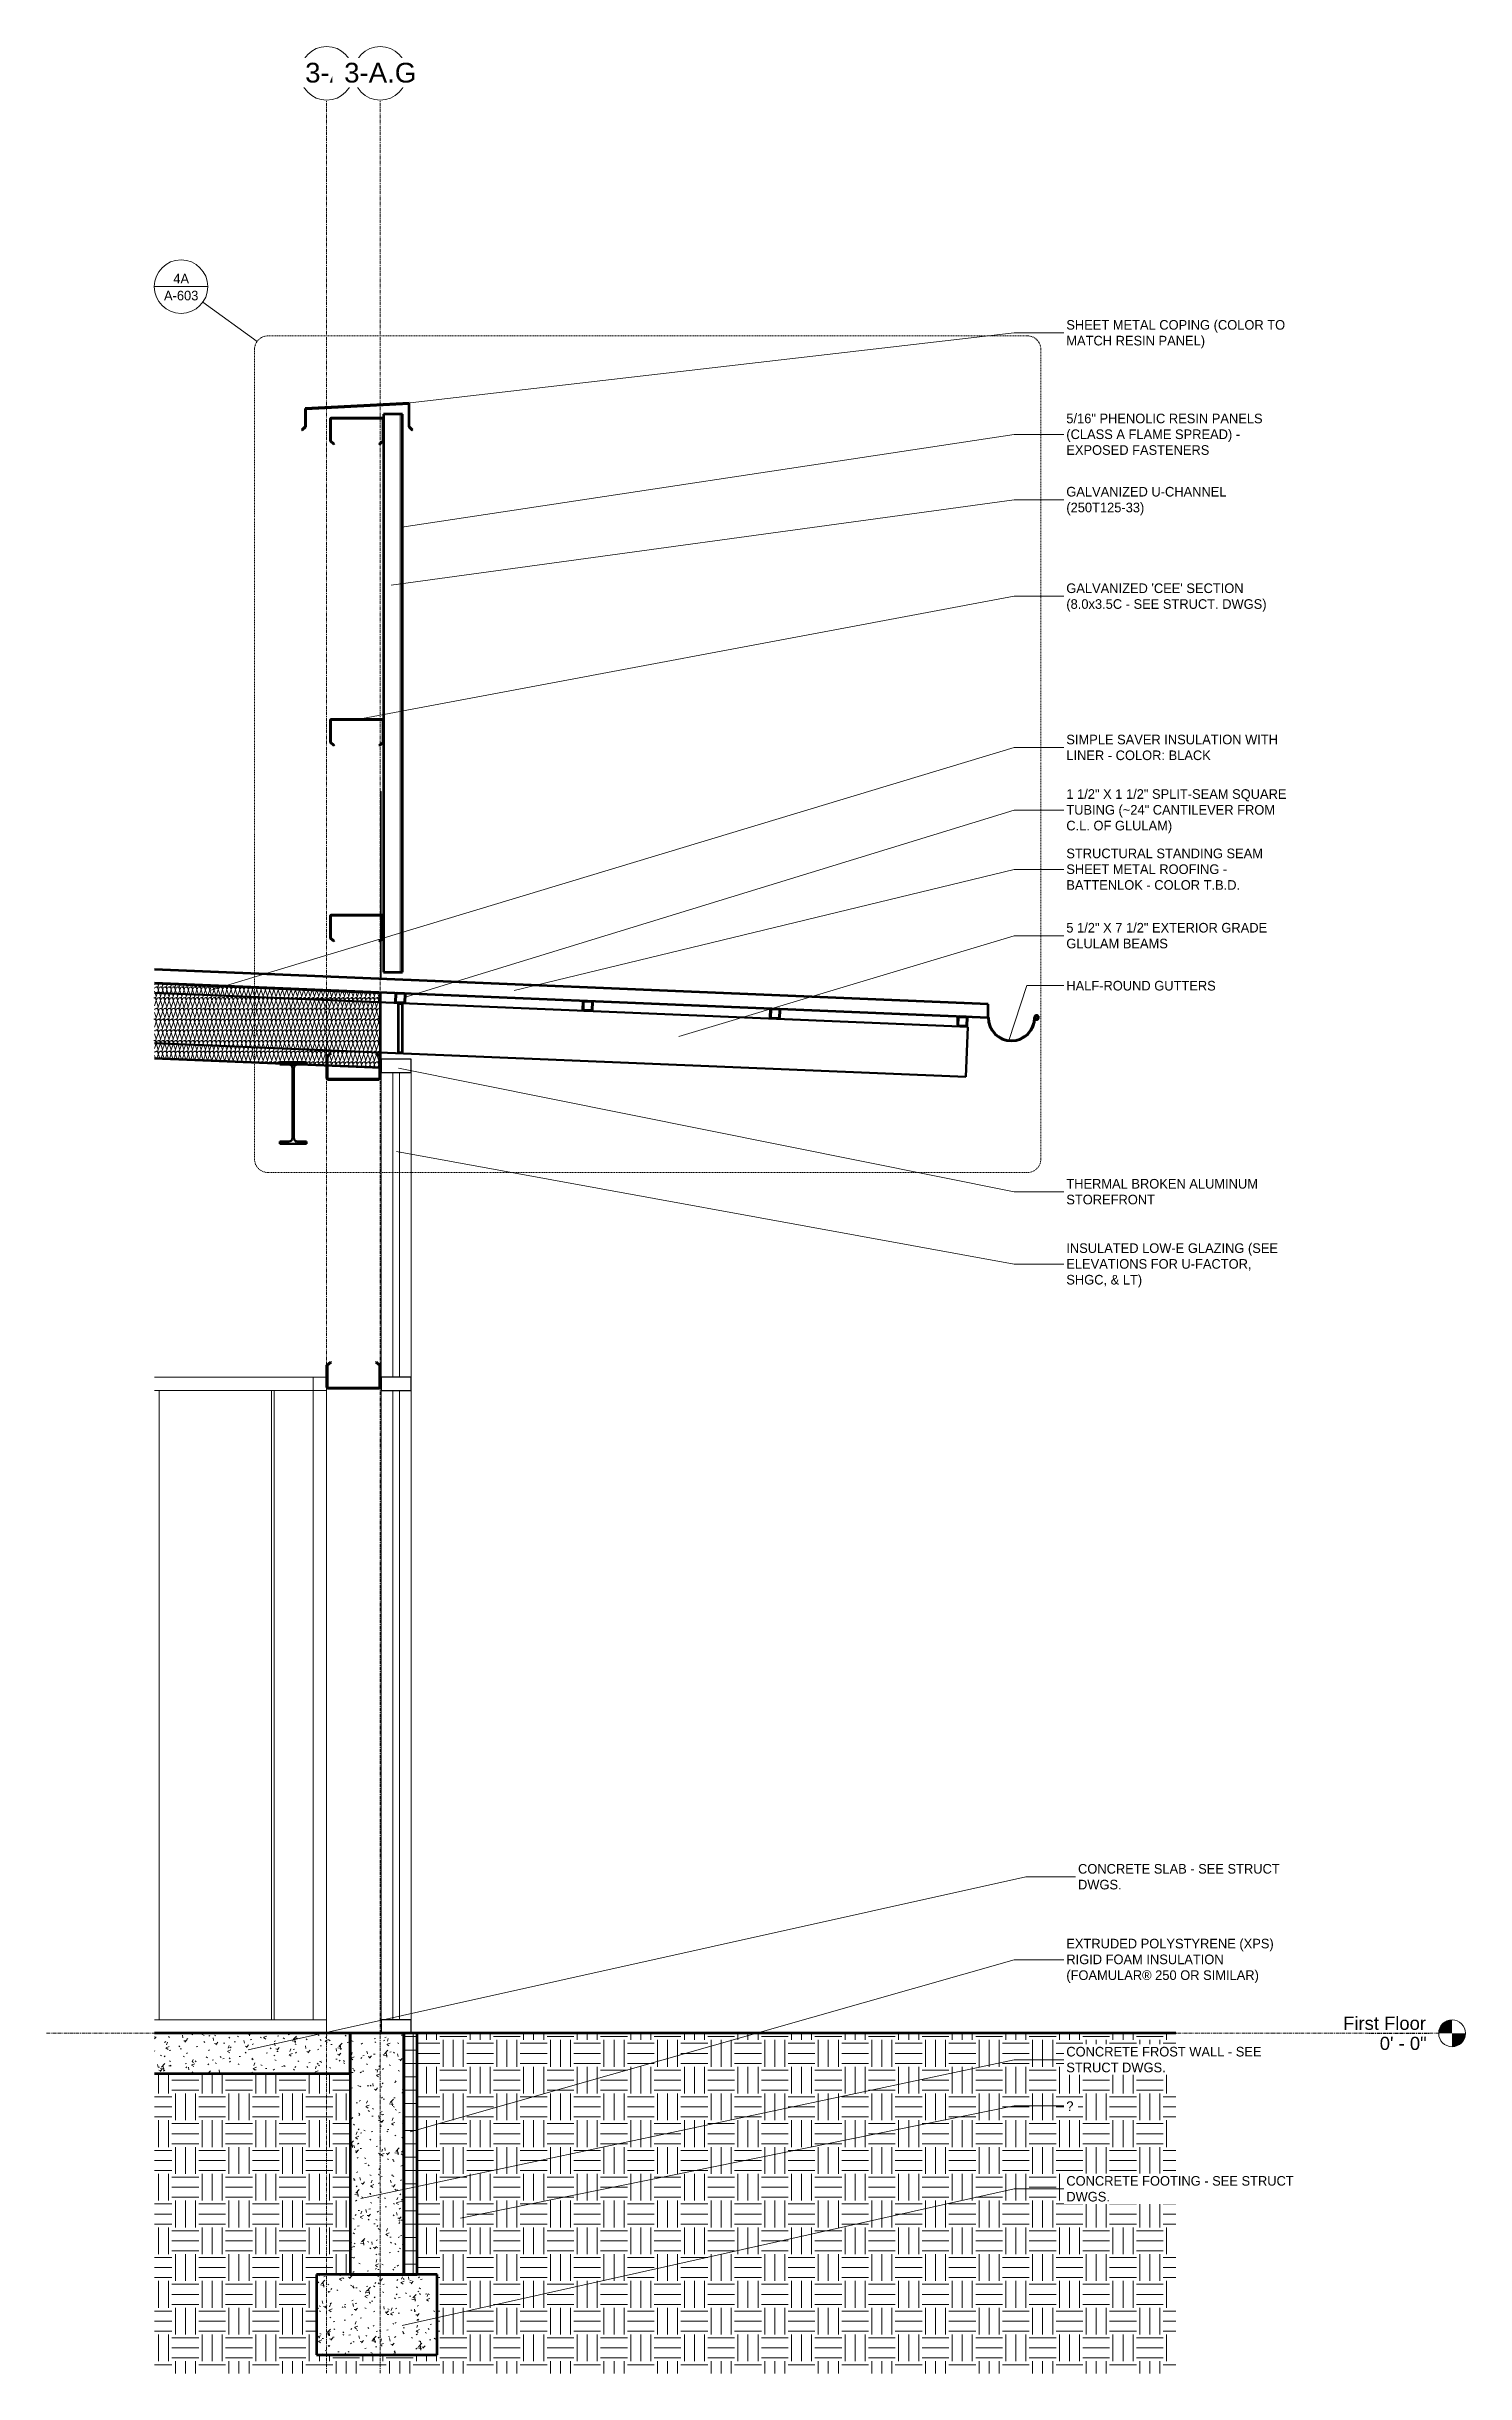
# Model space of a CAD drawing. Header units: inches. Extents: x -22111 to -21587, y -55 to 308.
# Drawn here: x -22111.5 to -21899.6, y -50.8 to 296.8 of the extents above; entities that cross this region are included whole.
import ezdxf

# ---------------------------------------------------------------- set-up
doc = ezdxf.new("R2010")
doc.units = ezdxf.units.IN
doc.header["$MEASUREMENT"] = 0
doc.linetypes.add('Dash Dot 3_16_', pattern=[0.3125, 0.1875, -0.0625, 0, -0.0625])
doc.linetypes.add('Grid Line 1_2_', pattern=[0.875, 0.5, -0.125, 0.125, -0.125])
for name, color, linetype, lineweight in [('A-ANNO-IDEN', 131, 'Continuous', 9), ('A-ANNO-SYMB', 150, 'Continuous', 9), ('A-CLNG', 13, 'Continuous', 18), ('A-CLNG-PATT', 13, 'Continuous', 70), ('A-FLOR', 192, 'Continuous', 18), ('A-FLOR-LEVL', 51, 'Continuous', 9), ('A-FLOR-PATT', 8, 'Continuous', 70), ('A-GLAZ-CURT', 52, 'Continuous', 9), ('A-GLAZ-CWMG', 51, 'Continuous', 9), ('A-ROOF', 132, 'Continuous', 18), ('A-ROOF-MCUT', 132, 'Continuous', 70), ('A-WALL', 113, 'Continuous', 18), ('A-WALL-PATT', 111, 'Continuous', 70), ('C-TOPO', 7, 'Continuous', 9), ('I-WALL', 2, 'Continuous', 18), ('L-SITE-WALL', 31, 'Continuous', 18), ('S-BEAM', 12, 'Continuous', 9), ('S-COLS', 52, 'Continuous', 9), ('S-FNDN', 32, 'Continuous', 18), ('S-GRID', 1, 'Continuous', 9), ('S-GRID-IDEN', 1, 'Continuous', 9)]:
    doc.layers.add(name, color=color, linetype=linetype, lineweight=lineweight)
doc.styles.add('Arial', font='arial.ttf', dxfattribs={"height": 1.967066})
doc.styles.add('Arial_1', font='arial.ttf', dxfattribs={"height": 2.950599})
doc.styles.add('Century Gothic', font='GOTHIC.TTF', dxfattribs={"height": 1.437112})
pattern_1 = [(50, (-26060.736, 71.503), (4.5907054, -0.4018678), [0.48, -5.28]), (355, (-26060.736, 71.503), (-0.887837, 4.8136977), [0.384, -4.224]), (100.451, (-26060.353, 71.47), (3.7019703, 4.4127226), [0.408, -4.487]), (46.184, (-26060.736, 72.783), (6.830659, -1.059043), [0.72, -7.92]), (96.636, (-26060.167, 72.695), (5.981664, 6.234015), [0.612, -6.731]), (351.184, (-26060.736, 72.783), (5.982082, 6.233824), [0.576, -6.336]), (21, (-26060.096, 72.463), (3.820292, -2.5770996), [0.48, -5.28]), (326, (-26060.096, 72.463), (1.557207, 4.640587), [0.384, -4.224]), (71.451, (-26059.777, 72.248), (5.3771466, 2.0647033), [0.408, -4.487]), (37.5, (-26060.736, 71.503), (0.07797216, 2.1307863), [0.211, -3.962, 0.211, -4.077, -4.24]), (37.5, (-26060.736, 71.503), (0.07797216, 2.1307863), [-8.461, 0.211, -4.029]), (7.5, (-26060.736, 71.503), (1.683907, 2.5243905), [0.211, -2.234, 0.211, -3.866, -1.616]), (7.5, (-26060.736, 71.503), (1.683907, 2.5243905), [-6.522, 0.211, -1.405]), (327.5, (-26062.163, 71.503), (3.4165268, -0.1442966), [0.211, -1.389, 0.211, -4.781, -6.624]), (327.5, (-26062.163, 71.503), (3.4165268, -0.1442966), [-6.592, 0.211, -6.413]), (317.5, (-26062.803, 71.503), (3.7324632, 0.6407147), [0.211, -1.869, 0.211, -3.104, -4.704]), (317.5, (-26062.803, 71.503), (3.7324632, 0.6407147), [-5.395, 0.211, -4.493])]
pattern_2 = [(45, (-26060.736, 71.503), (-1.5839192, 1.5839192), []), (45, (-26060.736, 73.903), (-1.5839192, 1.5839192), [])]
pattern_3 = [(0, (-26060.736, 71.503), (4, 4), [4, -4]), (0, (-26060.736, 73.003), (4, 4), [4, -4]), (0, (-26060.736, 74.503), (4, 4), [4, -4]), (90, (-26060.236, 75.003), (-4, 4), [4, -4]), (90, (-26058.736, 75.003), (-4, 4), [4, -4]), (90, (-26057.236, 75.003), (-4, 4), [4, -4])]

msp = doc.modelspace()

# ---------------------------------------------------------------- texts
at = {"layer": 'A-ANNO-SYMB', "char_height": 1.437112, "attachment_point": 2, "line_spacing_factor": 0.984117, "style": 'Century Gothic'}
for s, insert, width in [('4A', (-22091.36087, 262.80882), 3.078), ('A-603', (-22091.36087, 260.27678), 6.48)]:
    msp.add_mtext(s, dxfattribs=dict(at, insert=insert, width=width))

# ---------------------------------------------------------------- blocks, each defined once
blk = doc.blocks.new('Struct_Xcel_Sports Complex_rvt-1-Wall Section - One Story - Parapet _ Canopy - Exposed Structure')
at = {"layer": 'A-FLOR-PATT', "lineweight": 9}
h = blk.add_hatch(dxfattribs=at)
h.set_pattern_fill('FP_4', style=0, pattern_type=2)
h.set_pattern_definition(pattern_1)
h.paths.add_polyline_path([(-22066.14, -6), (-22066.14, 0), (-22095.34, 0), (-22095.34, -6)], flags=0)
at = {"layer": 'A-WALL-PATT', "lineweight": 9}
h = blk.add_hatch(dxfattribs=at)
h.set_pattern_fill('FP_4', style=0, pattern_type=2)
h.set_pattern_definition(pattern_1)
h.paths.add_polyline_path([(-22066.14, -36), (-22058.14, -36), (-22058.14, 0), (-22066.14, 0)], flags=0)
at = {"layer": 'S-FNDN', "lineweight": 9}
h = blk.add_hatch(dxfattribs=at)
h.set_pattern_fill('FP_4', color=256, style=0, pattern_type=2)
h.set_pattern_definition(pattern_1)
h.paths.add_polyline_path([(-22053.14, -48), (-22053.14, -36), (-22071.14, -36), (-22071.14, -48)], flags=0)
at = {"layer": 'A-FLOR', "color": 250, "lineweight": 70}
for p, q in [((-22066.14, 0), (-22095.34, 0)), ((-22066.14, -6), (-22066.14, 0)), ((-22095.34, -6), (-22066.14, -6))]:
    blk.add_line(p, q, dxfattribs=at)
at = {"layer": 'L-SITE-WALL', "color": 250, "lineweight": 70}
for p, q in [((-22066.14, 0), (-22066.14, -36)), ((-22058.14, 0), (-22066.14, 0)), ((-22058.14, -36), (-22058.14, 0)), ((-22066.14, -36), (-22058.14, -36))]:
    blk.add_line(p, q, dxfattribs=at)
at = {"layer": 'S-FNDN', "color": 250, "lineweight": 70}
for p, q in [((-22053.14, -36), (-22071.14, -36)), ((-22071.14, -36), (-22071.14, -48)), ((-22053.14, -48), (-22053.14, -36)), ((-22071.14, -48), (-22053.14, -48))]:
    blk.add_line(p, q, dxfattribs=at)
blk = doc.blocks.new('Girt_C - 8_D-1405486-Wall Section - One Story - Parapet _ Canopy - Exposed Structure')
at = {"layer": 'S-BEAM'}
h = blk.add_hatch(dxfattribs=at)
h.set_pattern_fill('FP_1', color=256, style=0, pattern_type=2)
h.set_pattern_definition(pattern_2)
h.paths.add_polyline_path([(-22061.83, 96.32), (-22061.7, 96.38), (-22061.64, 96.51), (-22061.64, 99.82), (-22062.21, 100.3), (-22062.29, 100.22), (-22061.75, 99.77), (-22061.75, 96.5), (-22061.77, 96.45), (-22061.83, 96.43), (-22069.45, 96.43), (-22069.51, 96.45), (-22069.53, 96.5), (-22069.53, 99.77), (-22068.99, 100.22), (-22069.06, 100.3), (-22069.64, 99.82), (-22069.64, 96.51), (-22069.59, 96.38), (-22069.45, 96.32)], flags=0)
at = {"layer": 'S-BEAM', "lineweight": 50}
for p, q in [((-22069.06, 100.3), (-22069.64, 99.82)), ((-22069.64, 99.82), (-22069.64, 96.51)), ((-22069.53, 99.77), (-22068.99, 100.22)), ((-22069.53, 96.5), (-22069.53, 99.77)), ((-22068.99, 100.22), (-22069.06, 100.3)), ((-22062.21, 100.3), (-22062.29, 100.22)), ((-22062.29, 100.22), (-22061.75, 99.77)), ((-22061.64, 99.82), (-22062.21, 100.3)), ((-22061.75, 99.77), (-22061.75, 96.5)), ((-22061.64, 96.51), (-22061.64, 99.82)), ((-22061.83, 96.43), (-22069.45, 96.43)), ((-22069.45, 96.32), (-22061.83, 96.32))]:
    blk.add_line(p, q, dxfattribs=at)
for centre, radius, start, end in [((-22069.45, 96.51), 0.187, 180, 270), ((-22069.45, 96.51), 0.0782, 183.0424, 270), ((-22061.83, 96.51), 0.188, 270, 0), ((-22061.83, 96.51), 0.0782, 270, 357.8773)]:
    blk.add_arc(centre, radius, start, end, dxfattribs=at)
blk = doc.blocks.new('W-Wide Flange-Column - B4_C-1389226-Wall Section - One Story - Parapet _ Canopy - Exposed Structure')
at = {"layer": 'S-COLS'}
for p, q in [((-22077.89, 96), (-22077.89, 2)), ((-22077.46, 96), (-22077.46, 2))]:
    blk.add_line(p, q, dxfattribs=at)
blk = doc.blocks.new('Girt_C - 8_D-1405603-Wall Section - One Story - Parapet _ Canopy - Exposed Structure')
at = {"layer": 'S-BEAM'}
h = blk.add_hatch(dxfattribs=at)
h.set_pattern_fill('FP_1', color=256, style=0, pattern_type=2)
h.set_pattern_definition(pattern_2)
h.paths.add_polyline_path([(-22061.72, 237.31), (-22061.14, 237.8), (-22061.14, 241.11), (-22061.2, 241.24), (-22061.33, 241.3), (-22068.95, 241.3), (-22069.09, 241.24), (-22069.14, 241.11), (-22069.14, 237.8), (-22068.57, 237.31), (-22068.5, 237.4), (-22069.03, 237.85), (-22069.03, 241.11), (-22069.01, 241.17), (-22068.95, 241.19), (-22061.33, 241.19), (-22061.27, 241.17), (-22061.25, 241.11), (-22061.25, 237.85), (-22061.79, 237.4)], flags=0)
at = {"layer": 'S-BEAM', "lineweight": 50}
for p, q in [((-22069.14, 241.11), (-22069.14, 237.8)), ((-22069.03, 237.85), (-22069.03, 241.11)), ((-22061.33, 241.3), (-22068.95, 241.3)), ((-22068.95, 241.19), (-22061.33, 241.19)), ((-22061.25, 241.11), (-22061.25, 237.85)), ((-22061.14, 237.8), (-22061.14, 241.11)), ((-22069.14, 237.8), (-22068.57, 237.31)), ((-22068.5, 237.4), (-22069.03, 237.85)), ((-22068.57, 237.31), (-22068.5, 237.4)), ((-22061.25, 237.85), (-22061.79, 237.4)), ((-22061.79, 237.4), (-22061.72, 237.31)), ((-22061.72, 237.31), (-22061.14, 237.8))]:
    blk.add_line(p, q, dxfattribs=at)
for centre, radius, start, end in [((-22068.95, 241.11), 0.188, 90, 180), ((-22068.95, 241.11), 0.0782, 90, 177.8773), ((-22061.33, 241.11), 0.188, 0, 90), ((-22061.33, 241.11), 0.0782, 3.0424, 90)]:
    blk.add_arc(centre, radius, start, end, dxfattribs=at)
blk = doc.blocks.new('Girt_C - 8_D-1405494-Wall Section - One Story - Parapet _ Canopy - Exposed Structure')
at = {"layer": 'S-BEAM'}
h = blk.add_hatch(dxfattribs=at)
h.set_pattern_fill('FP_1', color=256, style=0, pattern_type=2)
h.set_pattern_definition(pattern_2)
h.paths.add_polyline_path([(-22061.72, 163.07), (-22061.14, 163.55), (-22061.14, 166.87), (-22061.2, 167), (-22061.33, 167.05), (-22068.95, 167.05), (-22069.09, 167), (-22069.14, 166.87), (-22069.14, 163.55), (-22068.57, 163.07), (-22068.5, 163.16), (-22069.03, 163.61), (-22069.03, 166.87), (-22069.01, 166.92), (-22068.95, 166.95), (-22061.33, 166.95), (-22061.27, 166.92), (-22061.25, 166.87), (-22061.25, 163.61), (-22061.79, 163.16)], flags=0)
at = {"layer": 'S-BEAM', "lineweight": 50}
for p, q in [((-22069.14, 166.87), (-22069.14, 163.55)), ((-22069.03, 163.61), (-22069.03, 166.87)), ((-22061.33, 167.05), (-22068.95, 167.05)), ((-22068.95, 166.95), (-22061.33, 166.95)), ((-22061.25, 166.87), (-22061.25, 163.61)), ((-22061.14, 163.55), (-22061.14, 166.87)), ((-22069.14, 163.55), (-22068.57, 163.07)), ((-22068.5, 163.16), (-22069.03, 163.61)), ((-22061.25, 163.61), (-22061.79, 163.16)), ((-22061.72, 163.07), (-22061.14, 163.55)), ((-22068.57, 163.07), (-22068.5, 163.16)), ((-22061.79, 163.16), (-22061.72, 163.07))]:
    blk.add_line(p, q, dxfattribs=at)
for centre, radius, start, end in [((-22068.95, 166.87), 0.188, 90, 180), ((-22068.95, 166.87), 0.0782, 90, 177.8773), ((-22061.33, 166.87), 0.187, 360, 90), ((-22061.33, 166.87), 0.0782, 3.0424, 90)]:
    blk.add_arc(centre, radius, start, end, dxfattribs=at)
blk = doc.blocks.new('W-Wide Flange - W12X19-1098423-Wall Section - One Story - Parapet _ Canopy - Exposed Structure')
at = {"layer": 'S-BEAM'}
h = blk.add_hatch(dxfattribs=at)
h.set_pattern_fill('FP_1', color=256, style=0, pattern_type=2)
h.set_pattern_definition(pattern_2)
h.paths.add_polyline_path([(-22076.65, 132.85), (-22072.64, 132.85), (-22072.64, 133.2), (-22074, 133.2), (-22074.2, 133.24), (-22074.37, 133.36), (-22074.48, 133.53), (-22074.52, 133.73), (-22074.52, 144.18), (-22074.48, 144.38), (-22074.37, 144.55), (-22074.2, 144.66), (-22074, 144.7), (-22072.64, 144.7), (-22072.64, 145.05), (-22076.65, 145.05), (-22076.65, 144.7), (-22075.28, 144.7), (-22075.08, 144.66), (-22074.91, 144.55), (-22074.8, 144.38), (-22074.76, 144.18), (-22074.76, 133.73), (-22074.8, 133.53), (-22074.91, 133.36), (-22075.08, 133.24), (-22075.28, 133.2), (-22076.65, 133.2)], flags=0)
at = {"layer": 'S-BEAM', "lineweight": 50}
for p, q in [((-22072.64, 145.05), (-22076.65, 145.05)), ((-22076.65, 145.05), (-22076.65, 144.7)), ((-22076.65, 144.7), (-22075.28, 144.7)), ((-22074.76, 144.18), (-22074.76, 133.73)), ((-22074.52, 133.73), (-22074.52, 144.18)), ((-22074, 144.7), (-22072.64, 144.7)), ((-22072.64, 144.7), (-22072.64, 145.05)), ((-22075.28, 133.2), (-22076.65, 133.2)), ((-22076.65, 133.2), (-22076.65, 132.85)), ((-22076.65, 132.85), (-22072.64, 132.85)), ((-22072.64, 133.2), (-22074, 133.2)), ((-22072.64, 132.85), (-22072.64, 133.2))]:
    blk.add_line(p, q, dxfattribs=at)
for centre, start, end in [((-22075.28, 144.18), 0, 90), ((-22074, 144.18), 90, 180), ((-22075.28, 133.73), 270, 0), ((-22074, 133.73), 180, 270)]:
    blk.add_arc(centre, 0.525, start, end, dxfattribs=at)
blk = doc.blocks.new('System Panel - INSULATED LOW-E GLAZING _SEE ELEVATIONS FOR U-FACTOR_ SHGC_ _ LT_-827454-Wall Section - One Story - Parapet _ Canopy - Exposed Structure')
at = {"layer": 'A-GLAZ-CURT', "lineweight": 18}
for p, q in [((-22058.77, 96), (-22059.77, 96)), ((-22059.77, 96), (-22059.77, 2)), ((-22058.77, 2), (-22058.77, 96)), ((-22059.77, 2), (-22058.77, 2))]:
    blk.add_line(p, q, dxfattribs=at)
at = {"layer": 'A-GLAZ-CURT'}
for p, q in [((-22059.77, 96), (-22058.77, 96)), ((-22059.77, 96), (-22059.77, 2)), ((-22058.77, 2), (-22058.77, 96)), ((-22059.77, 2), (-22058.77, 2))]:
    blk.add_line(p, q, dxfattribs=at)
blk = doc.blocks.new('System Panel - INSULATED LOW-E GLAZING _SEE ELEVATIONS FOR U-FACTOR_ SHGC_ _ LT_-1142349-Wall Section - One Story - Parapet _ Canopy - Exposed Structure')
at = {"layer": 'A-GLAZ-CURT', "lineweight": 18}
for p, q in [((-22058.77, 143.5), (-22059.77, 143.5)), ((-22059.77, 143.5), (-22059.77, 98)), ((-22058.77, 98), (-22058.77, 143.5)), ((-22059.77, 98), (-22058.77, 98))]:
    blk.add_line(p, q, dxfattribs=at)
at = {"layer": 'A-GLAZ-CURT'}
for p, q in [((-22059.77, 143.5), (-22058.77, 143.5)), ((-22059.77, 143.5), (-22059.77, 98)), ((-22058.77, 98), (-22058.77, 143.5)), ((-22059.77, 98), (-22058.77, 98))]:
    blk.add_line(p, q, dxfattribs=at)
blk = doc.blocks.new('Rectangular Mullion - Exterior 2_ x 4_5_-769167-Wall Section - One Story - Parapet _ Canopy - Exposed Structure')
at = {"layer": 'A-GLAZ-CWMG', "lineweight": 30}
for p, q in [((-22057.02, 2), (-22061.52, 2)), ((-22061.52, 2), (-22061.52, 0)), ((-22061.52, 0), (-22057.02, 0)), ((-22057.02, 0), (-22057.02, 2))]:
    blk.add_line(p, q, dxfattribs=at)
blk = doc.blocks.new('Rectangular Mullion - Exterior 2_ x 4_5_-1135305-Wall Section - One Story - Parapet _ Canopy - Exposed Structure')
at = {"layer": 'A-GLAZ-CWMG', "lineweight": 30}
for p, q in [((-22057.02, 98), (-22061.52, 98)), ((-22061.52, 98), (-22061.52, 96)), ((-22057.02, 96), (-22057.02, 98)), ((-22061.52, 96), (-22057.02, 96))]:
    blk.add_line(p, q, dxfattribs=at)
blk = doc.blocks.new('Rectangular Mullion - Exterior 2_ x 4_5_-1135276-Wall Section - One Story - Parapet _ Canopy - Exposed Structure')
at = {"layer": 'A-GLAZ-CWMG', "lineweight": 30}
for p, q in [((-22057.02, 145.5), (-22061.52, 145.5)), ((-22061.52, 145.5), (-22061.52, 143.5)), ((-22061.52, 143.5), (-22057.02, 143.5)), ((-22057.02, 143.5), (-22057.02, 145.5))]:
    blk.add_line(p, q, dxfattribs=at)
blk = doc.blocks.new('Rectangular Mullion - Exterior 2_ x 4_5_-1142343-Wall Section - One Story - Parapet _ Canopy - Exposed Structure')
at = {"layer": 'A-GLAZ-CWMG'}
for p, q in [((-22061.52, 96), (-22059.77, 96)), ((-22059.77, 96), (-22058.77, 96)), ((-22058.77, 96), (-22057.02, 96)), ((-22057.02, 96), (-22057.02, 2)), ((-22059.77, 2), (-22061.52, 2)), ((-22058.77, 2), (-22059.77, 2)), ((-22057.02, 2), (-22058.77, 2))]:
    blk.add_line(p, q, dxfattribs=at)
blk = doc.blocks.new('Rectangular Mullion - Exterior 2_ x 4_5_-1142344-Wall Section - One Story - Parapet _ Canopy - Exposed Structure')
at = {"layer": 'A-GLAZ-CWMG'}
for p, q in [((-22061.52, 143.5), (-22059.77, 143.5)), ((-22059.77, 143.5), (-22058.77, 143.5)), ((-22058.77, 143.5), (-22057.22, 143.5)), ((-22057.02, 143.5), (-22057.02, 98)), ((-22059.77, 98), (-22061.52, 98)), ((-22058.77, 98), (-22059.77, 98)), ((-22057.02, 98), (-22058.77, 98))]:
    blk.add_line(p, q, dxfattribs=at)
blk = doc.blocks.new('Girt_C - 8_D-V1-Wall Section - One Story - Parapet _ Canopy - Exposed Structure')
at = {"layer": 'S-BEAM'}
h = blk.add_hatch(dxfattribs=at)
h.set_pattern_fill('FP_1', color=256, style=0, pattern_type=2)
h.set_pattern_definition(pattern_2)
h.paths.add_polyline_path([(-22061.72, 192.31), (-22061.14, 192.8), (-22061.14, 196.11), (-22061.2, 196.24), (-22061.33, 196.3), (-22068.95, 196.3), (-22069.09, 196.24), (-22069.14, 196.11), (-22069.14, 192.8), (-22068.57, 192.31), (-22068.5, 192.4), (-22069.03, 192.85), (-22069.03, 196.11), (-22069.01, 196.17), (-22068.95, 196.19), (-22061.33, 196.19), (-22061.27, 196.17), (-22061.25, 196.11), (-22061.25, 192.85), (-22061.79, 192.4)], flags=0)
at = {"layer": 'S-BEAM', "lineweight": 50}
for p, q in [((-22069.14, 196.11), (-22069.14, 192.8)), ((-22069.03, 192.85), (-22069.03, 196.11)), ((-22061.33, 196.3), (-22068.95, 196.3)), ((-22068.95, 196.19), (-22061.33, 196.19)), ((-22061.25, 196.11), (-22061.25, 192.85)), ((-22061.14, 192.8), (-22061.14, 196.11)), ((-22069.14, 192.8), (-22068.57, 192.31)), ((-22068.5, 192.4), (-22069.03, 192.85)), ((-22068.57, 192.31), (-22068.5, 192.4)), ((-22061.25, 192.85), (-22061.79, 192.4)), ((-22061.79, 192.4), (-22061.72, 192.31)), ((-22061.72, 192.31), (-22061.14, 192.8))]:
    blk.add_line(p, q, dxfattribs=at)
for centre, radius, start, end in [((-22068.95, 196.11), 0.188, 90, 180), ((-22068.95, 196.11), 0.0782, 90, 177.8773), ((-22061.33, 196.11), 0.188, 0, 90), ((-22061.33, 196.11), 0.0782, 3.0424, 90)]:
    blk.add_arc(centre, radius, start, end, dxfattribs=at)
blk = doc.blocks.new('Dimension Lumber - 5_5 x 7_5 Glulam-1403169-Wall Section - One Story - Parapet _ Canopy - Exposed Structure')
at = {"layer": 'S-BEAM', "lineweight": 50}
for p, q in [((-21973.89, 150.35), (-22095.34, 155.41)), ((-21974.21, 142.86), (-21973.89, 150.35)), ((-22095.34, 147.9), (-21974.21, 142.86))]:
    blk.add_line(p, q, dxfattribs=at)
blk = doc.blocks.new('Girt_C - 8_D-V2-Wall Section - One Story - Parapet _ Canopy - Exposed Structure')
at = {"layer": 'S-BEAM'}
h = blk.add_hatch(dxfattribs=at)
h.set_pattern_fill('FP_1', color=256, style=0, pattern_type=2)
h.set_pattern_definition(pattern_2)
h.paths.add_polyline_path([(-22061.83, 142.44), (-22061.7, 142.49), (-22061.64, 142.63), (-22061.64, 145.94), (-22062.21, 146.42), (-22062.29, 146.34), (-22061.75, 145.89), (-22061.75, 142.62), (-22061.77, 142.57), (-22061.83, 142.55), (-22069.45, 142.55), (-22069.51, 142.57), (-22069.53, 142.62), (-22069.53, 145.89), (-22068.99, 146.34), (-22069.06, 146.42), (-22069.64, 145.94), (-22069.64, 142.63), (-22069.59, 142.49), (-22069.45, 142.44)], flags=0)
at = {"layer": 'S-BEAM', "lineweight": 50}
for p, q in [((-22069.06, 146.42), (-22069.64, 145.94)), ((-22069.53, 145.89), (-22068.99, 146.34)), ((-22068.99, 146.34), (-22069.06, 146.42)), ((-22062.21, 146.42), (-22062.29, 146.34)), ((-22062.29, 146.34), (-22061.75, 145.89)), ((-22061.64, 145.94), (-22062.21, 146.42)), ((-22069.64, 145.94), (-22069.64, 142.63)), ((-22069.53, 142.62), (-22069.53, 145.89)), ((-22061.83, 142.55), (-22069.45, 142.55)), ((-22061.75, 145.89), (-22061.75, 142.62)), ((-22061.64, 142.63), (-22061.64, 145.94)), ((-22069.45, 142.44), (-22061.83, 142.44))]:
    blk.add_line(p, q, dxfattribs=at)
for centre, radius, start, end in [((-22069.45, 142.63), 0.188, 180, 270), ((-22069.45, 142.63), 0.0782, 183.0424, 270), ((-22061.83, 142.63), 0.188, 270, 0), ((-22061.83, 142.63), 0.0782, 270, 357.8773)]:
    blk.add_arc(centre, radius, start, end, dxfattribs=at)
blk = doc.blocks.new('Rectangular Mullion - Exterior 2_ x 4_5_-1327535-Wall Section - One Story - Parapet _ Canopy - Exposed Structure')
at = {"layer": 'A-GLAZ-CWMG'}
blk.add_line((-22095.34, 96), (-22069.64, 96), dxfattribs=at)
blk = doc.blocks.new('Rectangular Mullion - Exterior 2_ x 4_5_-1327537-Wall Section - One Story - Parapet _ Canopy - Exposed Structure')
at = {"layer": 'A-GLAZ-CWMG'}
blk.add_line((-22069.64, 2), (-22095.34, 2), dxfattribs=at)
blk = doc.blocks.new('Rectangular Mullion - Exterior 2_ x 4_5_-1142494-Wall Section - One Story - Parapet _ Canopy - Exposed Structure')
at = {"layer": 'A-GLAZ-CWMG'}
for p in [(-22071.64, 98), (-22069.64, 2)]:
    blk.add_line(p, (-22071.64, 2), dxfattribs=at)
blk = doc.blocks.new('Rectangular Mullion - Exterior 2_ x 4_5_-1115231-Wall Section - One Story - Parapet _ Canopy - Exposed Structure')
at = {"layer": 'A-GLAZ-CWMG'}
for p, q in [((-22095.34, 96), (-22094.64, 96)), ((-22094.64, 2), (-22094.64, 96)), ((-22094.64, 2), (-22095.34, 2))]:
    blk.add_line(p, q, dxfattribs=at)
blk = doc.blocks.new('HSS-Hollow Structural Section - HSS1-1_2X1-1_2X1_8 - Obsolete-1396620-Wall Section - One Story - Parapet _ Canopy - Exposed Structure')
at = {"layer": 'S-BEAM'}
h = blk.add_hatch(dxfattribs=at)
h.set_pattern_fill('FP_1', color=256, style=0, pattern_type=2)
h.set_pattern_definition(pattern_2)
h.paths.add_polyline_path([(-22058.14, 153.86), (-22057.98, 153.92), (-22057.9, 154.08), (-22057.86, 155.12), (-22057.92, 155.28), (-22058.08, 155.36), (-22059.12, 155.4), (-22059.28, 155.34), (-22059.36, 155.18), (-22059.4, 154.15), (-22059.34, 153.98), (-22059.18, 153.9)], flags=0)
h.paths.add_polyline_path([(-22058.14, 153.98), (-22059.17, 154.02), (-22059.26, 154.06), (-22059.29, 154.14), (-22059.24, 155.18), (-22059.21, 155.26), (-22059.12, 155.29), (-22058.09, 155.24), (-22058.01, 155.21), (-22057.98, 155.12), (-22058.02, 154.09), (-22058.06, 154.01)], flags=0)
at = {"layer": 'S-BEAM', "lineweight": 50}
for p, q in [((-22059.36, 155.18), (-22059.4, 154.15)), ((-22059.29, 154.14), (-22059.24, 155.18)), ((-22059.18, 153.9), (-22058.14, 153.86)), ((-22058.14, 153.98), (-22059.17, 154.02)), ((-22058.08, 155.36), (-22059.12, 155.4)), ((-22059.12, 155.29), (-22058.09, 155.24)), ((-22057.98, 155.12), (-22058.02, 154.09)), ((-22057.9, 154.08), (-22057.86, 155.12))]:
    blk.add_line(p, q, dxfattribs=at)
for centre, radius, start, end in [((-22059.17, 154.14), 0.232, 177.6141, 267.6141), ((-22059.13, 155.17), 0.232, 87.6141, 177.6141), ((-22059.17, 154.14), 0.116, 177.6141, 267.6141), ((-22059.13, 155.17), 0.116, 87.6141, 177.6141), ((-22058.13, 154.09), 0.116, 267.6141, 357.6141), ((-22058.13, 154.09), 0.232, 267.6141, 357.6141), ((-22058.09, 155.13), 0.116, 357.6141, 87.6141), ((-22058.09, 155.13), 0.232, 357.6141, 87.6141)]:
    blk.add_arc(centre, radius, start, end, dxfattribs=at)
blk = doc.blocks.new('HSS-Hollow Structural Section - HSS1-1_2X1-1_2X1_8 - Obsolete-V3-Wall Section - One Story - Parapet _ Canopy - Exposed Structure')
at = {"layer": 'S-BEAM'}
h = blk.add_hatch(dxfattribs=at)
h.set_pattern_fill('FP_1', color=256, style=0, pattern_type=2)
h.set_pattern_definition(pattern_2)
h.paths.add_polyline_path([(-22030.17, 152.7), (-22030, 152.76), (-22029.93, 152.92), (-22029.88, 153.95), (-22029.95, 154.12), (-22030.11, 154.19), (-22031.14, 154.24), (-22031.31, 154.18), (-22031.38, 154.01), (-22031.43, 152.98), (-22031.36, 152.81), (-22031.2, 152.74)], flags=0)
h.paths.add_polyline_path([(-22030.16, 152.81), (-22031.2, 152.85), (-22031.28, 152.89), (-22031.31, 152.97), (-22031.27, 154.01), (-22031.23, 154.09), (-22031.15, 154.12), (-22030.11, 154.08), (-22030.03, 154.04), (-22030, 153.96), (-22030.04, 152.92), (-22030.08, 152.84)], flags=0)
at = {"layer": 'S-BEAM', "lineweight": 50}
for p, q in [((-22031.38, 154.01), (-22031.43, 152.98)), ((-22031.31, 152.97), (-22031.27, 154.01)), ((-22031.15, 154.12), (-22030.11, 154.08)), ((-22030.11, 154.19), (-22031.14, 154.24)), ((-22030, 153.96), (-22030.04, 152.92)), ((-22029.93, 152.92), (-22029.88, 153.95)), ((-22030.16, 152.81), (-22031.2, 152.85)), ((-22031.2, 152.74), (-22030.17, 152.7))]:
    blk.add_line(p, q, dxfattribs=at)
for centre, radius, start, end in [((-22031.19, 152.97), 0.232, 177.6141, 267.6141), ((-22031.15, 154.01), 0.232, 87.6141, 177.6141), ((-22031.19, 152.97), 0.116, 177.6141, 267.6141), ((-22031.15, 154.01), 0.116, 87.6141, 177.6141), ((-22030.12, 153.96), 0.232, 357.6141, 87.6141), ((-22030.12, 153.96), 0.116, 357.6141, 87.6141), ((-22030.16, 152.93), 0.232, 267.6141, 357.6141), ((-22030.16, 152.93), 0.116, 267.6141, 357.6141)]:
    blk.add_arc(centre, radius, start, end, dxfattribs=at)
blk = doc.blocks.new('HSS-Hollow Structural Section - HSS1-1_2X1-1_2X1_8 - Obsolete-V4-Wall Section - One Story - Parapet _ Canopy - Exposed Structure')
at = {"layer": 'S-BEAM'}
h = blk.add_hatch(dxfattribs=at)
h.set_pattern_fill('FP_1', color=256, style=0, pattern_type=2)
h.set_pattern_definition(pattern_2)
h.paths.add_polyline_path([(-22002.19, 151.53), (-22002.03, 151.59), (-22001.95, 151.75), (-22001.91, 152.79), (-22001.97, 152.95), (-22002.13, 153.03), (-22003.17, 153.07), (-22003.33, 153.01), (-22003.41, 152.85), (-22003.45, 151.81), (-22003.39, 151.65), (-22003.23, 151.57)], flags=0)
h.paths.add_polyline_path([(-22002.19, 151.65), (-22003.22, 151.69), (-22003.3, 151.73), (-22003.33, 151.81), (-22003.29, 152.84), (-22003.25, 152.92), (-22003.17, 152.96), (-22002.14, 152.91), (-22002.05, 152.87), (-22002.02, 152.79), (-22002.07, 151.76), (-22002.1, 151.68)], flags=0)
at = {"layer": 'S-BEAM', "lineweight": 50}
for p, q in [((-22002.13, 153.03), (-22003.17, 153.07)), ((-22003.17, 152.96), (-22002.14, 152.91)), ((-22003.41, 152.85), (-22003.45, 151.81)), ((-22003.33, 151.81), (-22003.29, 152.84)), ((-22003.23, 151.57), (-22002.19, 151.53)), ((-22002.19, 151.65), (-22003.22, 151.69)), ((-22002.02, 152.79), (-22002.07, 151.76)), ((-22001.95, 151.75), (-22001.91, 152.79))]:
    blk.add_line(p, q, dxfattribs=at)
for centre, radius, start, end in [((-22003.18, 152.84), 0.232, 87.6141, 177.6141), ((-22003.18, 152.84), 0.116, 87.6141, 177.6141), ((-22002.14, 152.8), 0.232, 357.6141, 87.6141), ((-22003.22, 151.8), 0.232, 177.6141, 267.6141), ((-22003.22, 151.8), 0.116, 177.6141, 267.6141), ((-22002.18, 151.76), 0.116, 267.6141, 357.6141), ((-22002.18, 151.76), 0.232, 267.6141, 357.6141), ((-22002.14, 152.8), 0.116, 357.6141, 87.6141)]:
    blk.add_arc(centre, radius, start, end, dxfattribs=at)
blk = doc.blocks.new('HSS-Hollow Structural Section - HSS1-1_2X1-1_2X1_8 - Obsolete-1396638-Wall Section - One Story - Parapet _ Canopy - Exposed Structure')
at = {"layer": 'S-BEAM'}
h = blk.add_hatch(dxfattribs=at)
h.set_pattern_fill('FP_1', color=256, style=0, pattern_type=2)
h.set_pattern_definition(pattern_2)
h.paths.add_polyline_path([(-21974.22, 150.36), (-21974.05, 150.42), (-21973.98, 150.59), (-21973.93, 151.62), (-21973.99, 151.79), (-21974.15, 151.86), (-21975.19, 151.91), (-21975.36, 151.84), (-21975.43, 151.68), (-21975.47, 150.65), (-21975.41, 150.48), (-21975.25, 150.41)], flags=0)
h.paths.add_polyline_path([(-21974.21, 150.48), (-21975.25, 150.52), (-21975.33, 150.56), (-21975.36, 150.64), (-21975.32, 151.68), (-21975.28, 151.76), (-21975.19, 151.79), (-21974.16, 151.75), (-21974.08, 151.71), (-21974.05, 151.63), (-21974.09, 150.59), (-21974.13, 150.51)], flags=0)
at = {"layer": 'S-BEAM', "lineweight": 50}
for p, q in [((-21975.43, 151.68), (-21975.47, 150.65)), ((-21975.36, 150.64), (-21975.32, 151.68)), ((-21974.21, 150.48), (-21975.25, 150.52)), ((-21975.25, 150.41), (-21974.22, 150.36)), ((-21974.15, 151.86), (-21975.19, 151.91)), ((-21975.19, 151.79), (-21974.16, 151.75)), ((-21974.05, 151.63), (-21974.09, 150.59)), ((-21973.98, 150.59), (-21973.93, 151.62))]:
    blk.add_line(p, q, dxfattribs=at)
for centre, radius, start, end in [((-21975.24, 150.64), 0.232, 177.6141, 267.6141), ((-21975.2, 151.67), 0.232, 87.6141, 177.6141), ((-21975.24, 150.64), 0.116, 177.6141, 267.6141), ((-21975.2, 151.67), 0.116, 87.6141, 177.6141), ((-21974.21, 150.6), 0.232, 267.6141, 357.6141), ((-21974.21, 150.6), 0.116, 267.6141, 357.6141), ((-21974.16, 151.63), 0.116, 357.6141, 87.6141), ((-21974.16, 151.63), 0.232, 357.6141, 87.6141)]:
    blk.add_arc(centre, radius, start, end, dxfattribs=at)
blk = doc.blocks.new('Level - Level Head - Circle-15001-Wall Section - One Story - Parapet _ Canopy - Exposed Structure')
at = {"layer": 'A-FLOR-LEVL'}
h = blk.add_hatch(color=256, dxfattribs=at)
edge = h.paths.add_edge_path(flags=0)
edge.add_line((-21901.6, 0), (-21903.6, 0))
edge.add_arc((-21901.6, 0), 2, 90, 180, ccw=False)
edge.add_line((-21901.6, 2), (-21901.6, 0))
h = blk.add_hatch(color=256, dxfattribs=at)
edge = h.paths.add_edge_path(flags=0)
edge.add_line((-21901.6, -2), (-21901.6, 0))
edge.add_line((-21901.6, 0), (-21899.6, 0))
edge.add_arc((-21901.6, 0), 2, 270, 360, ccw=False)
blk.add_circle((-21901.6, 0), 2, dxfattribs=at)
blk = doc.blocks.new('Grid - Grid Head - Circle-14747-Wall Section - One Story - Parapet _ Canopy - Exposed Structure')
at = {"layer": 'S-GRID-IDEN'}
blk.add_circle((-22069.64, 292.75), 4, dxfattribs=at)
blk = doc.blocks.new('Section - Callout Head-19020-Wall Section - One Story - Parapet _ Canopy - Exposed Structure')
at = {"layer": 'A-ANNO-SYMB'}
blk.add_line((-22095.38, 260.89), (-22087.38, 260.89), dxfattribs=at)
for start, end in [(0, 180), (180, 360)]:
    blk.add_arc((-22091.38, 260.89), 4, start, end, dxfattribs=at)

# ---------------------------------------------------------------- hatches: boundary and pattern name
at = {"layer": 'A-CLNG-PATT', "lineweight": 9}
h = msp.add_hatch(dxfattribs=at)
h.set_pattern_fill('FP_3', color=256, style=0, pattern_type=2)
h.set_pattern_definition([(161.57, (-26060.656, 71.583), (-0.639728796, 0.000260972), [0, -4.554, 0.506, 0]), (18.43, (-26060.816, 71.583), (-0.639728796, -0.000260972), [0, -4.554, 0.506, 0]), (108.43, (-26060.656, 71.583), (0.320200546, -1.599823931), [1.518, -3.542]), (71.57, (-26060.816, 71.583), (0.320200546, 1.599823931), [1.518, -3.542])])
h.paths.add_polyline_path([(-22061.6196, 144.24209), (-22061.6196, 155.37674), (-22095.34474, 156.78196), (-22095.34474, 145.6473), (-22076.2799, 144.85293)], flags=0)
at = {"layer": 'A-WALL-PATT', "lineweight": 9}
h = msp.add_hatch(dxfattribs=at)
h.set_pattern_fill('FP_5', color=256, style=0, pattern_type=2)
h.set_pattern_definition([(0, (-26060.736, 71.503), (0, 2), []), (90, (-26060.736, 71.503), (-2, 1e-16), [])])
h.paths.add_polyline_path([(-22056.14023, -36), (-22056.14023, 0), (-22058.14023, 0), (-22058.14023, -36)], flags=0)
at = {"layer": 'C-TOPO'}
h = msp.add_hatch(dxfattribs=at)
h.set_pattern_fill('FP_2', color=256, style=0, pattern_type=2)
h.set_pattern_definition(pattern_3)
h.paths.add_polyline_path([(-21992.41559, -50.80597), (-21942.82607, -50.80597), (-21942.82607, 0), (-22056.14023, 0), (-22056.14023, -36), (-22053.14023, -36), (-22053.14023, -48), (-22058.14023, -48), (-22058.14023, -50.80597), (-22030.31353, -50.80597)], flags=0)
h = msp.add_hatch(dxfattribs=at)
h.set_pattern_fill('FP_2', color=256, style=0, pattern_type=2)
h.set_pattern_definition(pattern_3)
h.paths.add_polyline_path([(-22062.87305, -50.80597), (-22058.14023, -50.80597), (-22058.14023, -48), (-22071.14023, -48), (-22071.14023, -36), (-22066.14023, -36), (-22066.14023, -6), (-22095.34474, -6), (-22095.34474, -50.80597), (-22066.14023, -50.80597)], flags=0)

# ---------------------------------------------------------------- linework, layer by layer
at = {"layer": 'A-ANNO-IDEN', "color": 153}
for p, q in [((-22058.4784, 243.39329), (-21966.98982, 253.98758)), ((-21966.98982, 253.98758), (-21959.1987, 253.98758)), ((-22058.40519, 224.9504), (-21966.98982, 238.79181)), ((-21966.98982, 238.79181), (-21959.1987, 238.79181)), ((-22059.99566, 216.29472), (-21966.98982, 229.06731)), ((-21966.98982, 229.06731), (-21959.1987, 229.06731)), ((-22065.09856, 196.23432), (-21966.98982, 214.64716)), ((-21966.98982, 214.64716), (-21959.1987, 214.64716)), ((-22087.07859, 155.75913), (-21966.98982, 192.05365)), ((-21966.98982, 192.05365), (-21959.1987, 192.05365)), ((-22057.90489, 154.75549), (-21966.98982, 182.69506)), ((-21966.98982, 182.69506), (-21959.1987, 182.69506)), ((-22041.63815, 155.75913), (-21966.98982, 173.82779)), ((-21966.98982, 173.82779), (-21959.1987, 173.82779)), ((-22017.04886, 148.88078), (-21966.98982, 163.93977)), ((-21966.98982, 163.93977), (-21959.1987, 163.93977)), ((-21967.78734, 148.30345), (-21965.10003, 156.49727)), ((-21965.10003, 156.49727), (-21959.1987, 156.49727)), ((-22058.89948, 144.14627), (-21966.98982, 125.69675)), ((-22059.23366, 131.73478), (-21966.98982, 114.86996)), ((-21966.98982, 125.69675), (-21959.1987, 125.69675)), ((-21966.98982, 114.86996), (-21959.1987, 114.86996)), ((-22081.38248, -2.47976), (-21965.23982, 23.37535)), ((-21965.23982, 23.37535), (-21957.4487, 23.37535)), ((-22057.15044, -14.71161), (-21966.98982, 10.99403)), ((-21966.98982, 10.99403), (-21959.1987, 10.99403)), ((-22064.5605, -24.6933), (-21966.98982, -3.93638)), ((-21966.98982, -3.93638), (-21959.1987, -3.93638)), ((-22049.63008, -27.60655), (-21966.98982, -10.85535)), ((-21966.98982, -10.85535), (-21959.1987, -10.85535)), ((-22058.36984, -43.62944), (-21966.98982, -23.23667)), ((-21966.98982, -23.23667), (-21959.1987, -23.23667))]:
    msp.add_line(p, q, dxfattribs=at)
at = {"layer": 'A-ANNO-SYMB'}
msp.add_line((-22080.02131, 252.70268), (-22088.13915, 258.55462), dxfattribs=at)
at = {"layer": 'A-ANNO-SYMB', "linetype": 'Dash Dot 3_16_'}
for p, q in [((-22080.39892, 251.53313), (-22080.39892, 130.56353)), ((-21965.00323, 253.53313), (-22078.39892, 253.53313)), ((-21963.00323, 130.56353), (-21963.00323, 251.53313)), ((-22078.39892, 128.56353), (-21965.00323, 128.56353))]:
    msp.add_line(p, q, dxfattribs=at)
for centre, start, end in [((-22078.39892, 251.53313), 90, 180), ((-21965.00323, 251.53313), 0, 90), ((-22078.39892, 130.56353), 180, 270), ((-21965.00323, 130.56353), 270, 0)]:
    msp.add_arc(centre, 2, start, end, dxfattribs=at)
at = {"layer": 'A-CLNG', "lineweight": 70}
for p, q in [((-22061.6196, 155.37674), (-22095.34474, 156.78196)), ((-22061.6196, 144.24209), (-22061.6196, 155.37674)), ((-22095.34474, 145.6473), (-22061.6196, 144.24209))]:
    msp.add_line(p, q, dxfattribs=at)
at = {"layer": 'A-ROOF', "lineweight": 70}
for p, q in [((-21970.89023, 153.72829), (-22095.34474, 158.9139)), ((-22095.34474, 156.91216), (-21970.89023, 151.72656)), ((-21970.89023, 151.72656), (-21970.89023, 153.72829))]:
    msp.add_line(p, q, dxfattribs=at)
at = {"layer": 'A-ROOF-MCUT'}
for p, q in [((-21970.82773, 151.72656), (-21970.89023, 151.72656)), ((-21963.78985, 151.52961), (-21963.83448, 151.48498))]:
    msp.add_line(p, q, dxfattribs=at)
for centre, radius, start, end in [((-21967.39023, 151.72656), 3.5, 180, 360), ((-21967.39023, 151.72656), 3.4375, 180, 0), ((-21963.64682, 151.72656), 0.3059, 232.1590092, 180), ((-21963.64682, 151.72656), 0.2434, 234.0109671, 180)]:
    msp.add_arc(centre, radius, start, end, dxfattribs=at)
at = {"layer": 'A-WALL', "lineweight": 70}
for p, q in [((-22057.32773, 243.5), (-22072.82773, 242.68768)), ((-22072.76523, 242.62837), (-22057.39023, 243.43414)), ((-22057.39023, 243.43414), (-22057.39023, 239.97411)), ((-22057.32773, 240), (-22057.32773, 243.5)), ((-22072.82773, 240), (-22073.32773, 239.5)), ((-22073.28353, 239.45581), (-22072.76523, 239.97411)), ((-22072.82773, 242.68768), (-22072.82773, 240)), ((-22072.76523, 239.97411), (-22072.76523, 242.62837)), ((-22058.32773, 241.83088), (-22061.14023, 241.83088)), ((-22061.14023, 241.83088), (-22061.14023, 158.5)), ((-22058.32773, 158.5), (-22058.32773, 241.83088)), ((-22057.39023, 239.97411), (-22056.87192, 239.45581)), ((-22056.82773, 239.5), (-22057.32773, 240)), ((-22073.32773, 239.5), (-22073.28353, 239.45581)), ((-22056.87192, 239.45581), (-22056.82773, 239.5)), ((-22061.14023, 158.5), (-22058.32773, 158.5))]:
    msp.add_line(p, q, dxfattribs=at)
at = {"layer": 'A-WALL'}
msp.add_line((-22058.64023, 241.83088), (-22058.64023, 158.5), dxfattribs=at)
at = {"layer": 'C-TOPO', "lineweight": 90}
for p, q in [((-21992.41559, 0), (-22056.14023, 0)), ((-21975.61379, 0), (-21992.41559, 0)), ((-21942.82607, 0), (-21975.61379, 0))]:
    msp.add_line(p, q, dxfattribs=at)
at = {"layer": 'C-TOPO'}
for p, q in [((-22056.14023, 0), (-21992.41553, 0)), ((-21992.41553, 0), (-21975.61377, 0)), ((-21975.61377, 0), (-21942.82607, 0))]:
    msp.add_line(p, q, dxfattribs=at)
at = {"layer": 'I-WALL'}
for p, q in [((-22061.51523, 185.5), (-22061.6196, 185.5)), ((-22061.6196, 185.5), (-22061.6196, 167.05469)), ((-22061.51523, 167.05469), (-22061.51523, 185.5)), ((-22061.6196, 166.94531), (-22061.6196, 163.29522)), ((-22061.51523, 163.3828), (-22061.51523, 166.94531)), ((-22061.6196, 163.15244), (-22061.6196, 157.50869)), ((-22061.51523, 157.50434), (-22061.51523, 163.24003)), ((-22061.6196, 155.50695), (-22061.6196, 155.37674)), ((-22061.51523, 154.0013), (-22061.51523, 155.5026)), ((-22061.51523, 145.5), (-22061.51523, 146.49479)), ((-22061.51523, 98), (-22061.51523, 143.5)), ((-22095.34474, 98), (-22069.64023, 98)), ((-22069.64023, 96.50781), (-22069.64023, 0)), ((-22061.51523, 2), (-22061.51523, 96))]:
    msp.add_line(p, q, dxfattribs=at)
at = {"layer": 'I-WALL', "lineweight": 70}
for p, q in [((-22058.32773, 153.75), (-22058.95273, 153.75)), ((-22058.95273, 153.75), (-22058.95273, 146.5)), ((-22058.32773, 146.5), (-22058.32773, 153.75)), ((-22058.95273, 146.5), (-22058.32773, 146.5))]:
    msp.add_line(p, q, dxfattribs=at)
at = {"layer": 'L-SITE-WALL', "lineweight": 70}
for p, q in [((-22058.14023, 0), (-22058.14023, -36)), ((-22056.14023, 0), (-22058.14023, 0)), ((-22056.14023, -36), (-22056.14023, 0)), ((-22058.14023, -36), (-22056.14023, -36))]:
    msp.add_line(p, q, dxfattribs=at)
at = {"layer": 'S-GRID', "linetype": 'Grid Line 1_2_'}
for p, q in [((-22069.64023, -50.759), (-22069.64023, 288.75322)), ((-22061.64023, -50.759), (-22061.64023, 288.75322))]:
    msp.add_line(p, q, dxfattribs=at)

# ---------------------------------------------------------------- block references
at = {"lineweight": 5}
msp.add_blockref('Struct_Xcel_Sports Complex_rvt-1-Wall Section - One Story - Parapet _ Canopy - Exposed Structure', (0, 0), dxfattribs=at)
at = {"layer": 'A-ANNO-SYMB'}
msp.add_blockref('Section - Callout Head-19020-Wall Section - One Story - Parapet _ Canopy - Exposed Structure', (0, 0), dxfattribs=at)
at = {"layer": 'A-FLOR-LEVL'}
msp.add_blockref('Level - Level Head - Circle-15001-Wall Section - One Story - Parapet _ Canopy - Exposed Structure', (0, 0), dxfattribs=at)
at = {"layer": 'A-GLAZ-CURT'}
for name in ['System Panel - INSULATED LOW-E GLAZING _SEE ELEVATIONS FOR U-FACTOR_ SHGC_ _ LT_-1142349-Wall Section - One Story - Parapet _ Canopy - Exposed Structure', 'System Panel - INSULATED LOW-E GLAZING _SEE ELEVATIONS FOR U-FACTOR_ SHGC_ _ LT_-827454-Wall Section - One Story - Parapet _ Canopy - Exposed Structure']:
    msp.add_blockref(name, (0, 0), dxfattribs=at)
at = {"layer": 'A-GLAZ-CWMG'}
for name in ['Rectangular Mullion - Exterior 2_ x 4_5_-1135276-Wall Section - One Story - Parapet _ Canopy - Exposed Structure', 'Rectangular Mullion - Exterior 2_ x 4_5_-1142344-Wall Section - One Story - Parapet _ Canopy - Exposed Structure', 'Rectangular Mullion - Exterior 2_ x 4_5_-1142494-Wall Section - One Story - Parapet _ Canopy - Exposed Structure', 'Rectangular Mullion - Exterior 2_ x 4_5_-1135305-Wall Section - One Story - Parapet _ Canopy - Exposed Structure', 'Rectangular Mullion - Exterior 2_ x 4_5_-1327535-Wall Section - One Story - Parapet _ Canopy - Exposed Structure', 'Rectangular Mullion - Exterior 2_ x 4_5_-1115231-Wall Section - One Story - Parapet _ Canopy - Exposed Structure', 'Rectangular Mullion - Exterior 2_ x 4_5_-1142343-Wall Section - One Story - Parapet _ Canopy - Exposed Structure', 'Rectangular Mullion - Exterior 2_ x 4_5_-1327537-Wall Section - One Story - Parapet _ Canopy - Exposed Structure', 'Rectangular Mullion - Exterior 2_ x 4_5_-769167-Wall Section - One Story - Parapet _ Canopy - Exposed Structure']:
    msp.add_blockref(name, (0, 0), dxfattribs=at)
at = {"layer": 'S-BEAM'}
for name in ['Girt_C - 8_D-1405603-Wall Section - One Story - Parapet _ Canopy - Exposed Structure', 'Girt_C - 8_D-V1-Wall Section - One Story - Parapet _ Canopy - Exposed Structure', 'Girt_C - 8_D-1405494-Wall Section - One Story - Parapet _ Canopy - Exposed Structure', 'Dimension Lumber - 5_5 x 7_5 Glulam-1403169-Wall Section - One Story - Parapet _ Canopy - Exposed Structure', 'Girt_C - 8_D-V2-Wall Section - One Story - Parapet _ Canopy - Exposed Structure', 'W-Wide Flange - W12X19-1098423-Wall Section - One Story - Parapet _ Canopy - Exposed Structure', 'Girt_C - 8_D-1405486-Wall Section - One Story - Parapet _ Canopy - Exposed Structure']:
    msp.add_blockref(name, (0, 0), dxfattribs=at)
at = {"layer": 'S-BEAM', "lineweight": 50}
for name in ['HSS-Hollow Structural Section - HSS1-1_2X1-1_2X1_8 - Obsolete-1396620-Wall Section - One Story - Parapet _ Canopy - Exposed Structure', 'HSS-Hollow Structural Section - HSS1-1_2X1-1_2X1_8 - Obsolete-V3-Wall Section - One Story - Parapet _ Canopy - Exposed Structure', 'HSS-Hollow Structural Section - HSS1-1_2X1-1_2X1_8 - Obsolete-V4-Wall Section - One Story - Parapet _ Canopy - Exposed Structure', 'HSS-Hollow Structural Section - HSS1-1_2X1-1_2X1_8 - Obsolete-1396638-Wall Section - One Story - Parapet _ Canopy - Exposed Structure']:
    msp.add_blockref(name, (0, 0), dxfattribs=at)
at = {"layer": 'S-COLS'}
msp.add_blockref('W-Wide Flange-Column - B4_C-1389226-Wall Section - One Story - Parapet _ Canopy - Exposed Structure', (0, 0), dxfattribs=at)
at = {"layer": 'S-GRID-IDEN'}
msp.add_blockref('Grid - Grid Head - Circle-14747-Wall Section - One Story - Parapet _ Canopy - Exposed Structure', (0, 0), dxfattribs=at)

msp.set_redraw_order([(e.dxf.handle, doc.entitydb.next_handle()) for e in msp.query("TEXT MTEXT ATTDEF DIMENSION ARC_DIMENSION")])  # texts and dimensions are drawn at this point

# ---------------------------------------------------------------- next in the draw order: texts
at = {"layer": 'A-ANNO-IDEN', "attachment_point": 1, "line_spacing_factor": 0.984117, "style": 'Century Gothic', "bg_fill": 3, "box_fill_scale": 1.25, "bg_fill_color": 0, "bg_fill_transparency": 0}
for s, insert, char_height, width in [('SHEET METAL COPING (COLOR TO\\PMATCH RESIN PANEL)', (-21959.1987, 255.90088), 1.4371118, 38.358), ('5/16" PHENOLIC RESIN PANELS\\P(CLASS A FLAME SPREAD) -\\PEXPOSED FASTENERS', (-21959.1987, 241.9194), 1.4371118, 33.93), ('GALVANIZED U-CHANNEL\\P(250T125-33)', (-21959.1987, 230.98061), 1.4371118, 28.854), ("GALVANIZED 'CEE' SECTION\\P(8.0x3.5C - SEE STRUCT. DWGS)", (-21959.1987, 216.56046), 1.4371118, 34.218), ('SIMPLE SAVER INSULATION WITH\\PLINER - COLOR: BLACK', (-21959.1987, 193.96695), 1.4371118, 35.55), ('1 1/2" X 1 1/2" SPLIT-SEAM SQUARE\\PTUBING (~24" CANTILEVER FROM\\PC.L. OF GLULAM)', (-21959.1987, 185.82265), 1.4371118, 38.322), ('STRUCTURAL STANDING SEAM\\PSHEET METAL ROOFING -\\PBATTENLOK - COLOR T.B.D.', (-21959.1987, 176.95538), 1.4371118, 33.354), ('5 1/2" X 7 1/2" EXTERIOR GRADE\\PGLULAM BEAMS', (-21959.1987, 165.85308), 1.4371118, 35.424), ('HALF-ROUND GUTTERS', (-21959.1987, 157.19629), 1.4371118, 24.984), ('THERMAL BROKEN ALUMINUM\\PSTOREFRONT', (-21959.1987, 127.61006), 1.4371118, 33.516), ('INSULATED LOW-E GLAZING (SEE\\PELEVATIONS FOR U-FACTOR,\\PSHGC, & LT)', (-21959.1987, 117.99754), 1.4371118, 36.162), ('CONCRETE SLAB - SEE STRUCT\\PDWGS.', (-21957.4487, 25.28866), 1.4371118, 33.084), ('EXTRUDED POLYSTYRENE (XPS)\\PRIGID FOAM INSULATION\\P(FOAMULAR® 250 OR SIMILAR)', (-21959.1987, 14.12162), 1.4371118, 34.614), ('?', (-21959.1987, -10.15634), 1.43711, 1.386), ('CONCRETE FOOTING - SEE STRUCT\\PDWGS.', (-21959.1987, -21.32337), 1.4371118, 38.322)]:
    msp.add_mtext(s, dxfattribs=dict(at, insert=insert, char_height=char_height, width=width))
at = {"layer": 'A-FLOR-LEVL', "insert": (-21905.49504, 2.48644), "char_height": 1.9670659, "width": 14.688, "attachment_point": 3, "line_spacing_factor": 0.938532, "style": 'Arial', "bg_fill": 3, "box_fill_scale": 1.25, "bg_fill_color": 0, "bg_fill_transparency": 0}
msp.add_mtext('First Floor', dxfattribs=at)
at = {"layer": 'S-GRID-IDEN', "insert": (-22069.64099, 294.32603), "char_height": 2.950599, "width": 7.632, "attachment_point": 2, "line_spacing_factor": 0.938532, "style": 'Arial_1', "bg_fill": 3, "box_fill_scale": 1.25, "bg_fill_color": 0, "bg_fill_transparency": 0}
msp.add_mtext('3-A', dxfattribs=at)

# ---------------------------------------------------------------- next in the draw order: block references
at = {"layer": 'S-GRID-IDEN'}
msp.add_blockref('Grid - Grid Head - Circle-14747-Wall Section - One Story - Parapet _ Canopy - Exposed Structure', (8, 0), dxfattribs=at)

# ---------------------------------------------------------------- next in the draw order: texts
at = {"layer": 'A-FLOR-LEVL', "insert": (-21905.39704, -0.51877), "char_height": 1.967066, "width": 8.328, "attachment_point": 3, "line_spacing_factor": 0.938532, "style": 'Arial', "bg_fill": 3, "box_fill_scale": 1.25, "bg_fill_color": 0, "bg_fill_transparency": 0}
msp.add_mtext('0\' - 0"', dxfattribs=at)

# ---------------------------------------------------------------- next in the draw order: linework, layer by layer
at = {"layer": 'A-FLOR-LEVL', "linetype": 'Grid Line 1_2_'}
msp.add_line((-22111.4624, 0), (-21903.60334, 0), dxfattribs=at)

# ---------------------------------------------------------------- next in the draw order: texts
at = {"layer": 'S-GRID-IDEN', "insert": (-22061.64099, 294.32603), "char_height": 2.950599, "width": 12.816, "attachment_point": 2, "line_spacing_factor": 0.938532, "style": 'Arial_1', "bg_fill": 3, "box_fill_scale": 1.25, "bg_fill_color": 0, "bg_fill_transparency": 0}
msp.add_mtext('3-A.G', dxfattribs=at)

# ---------------------------------------------------------------- next in the draw order: texts
at = {"layer": 'A-ANNO-IDEN', "insert": (-21959.1987, -2.02308), "char_height": 1.4371118, "width": 32.652, "attachment_point": 1, "line_spacing_factor": 0.984117, "style": 'Century Gothic', "bg_fill": 3, "box_fill_scale": 1.25, "bg_fill_color": 0, "bg_fill_transparency": 0}
msp.add_mtext('CONCRETE FROST WALL - SEE\\PSTRUCT DWGS.', dxfattribs=at)

doc.saveas('drawing.dxf')
